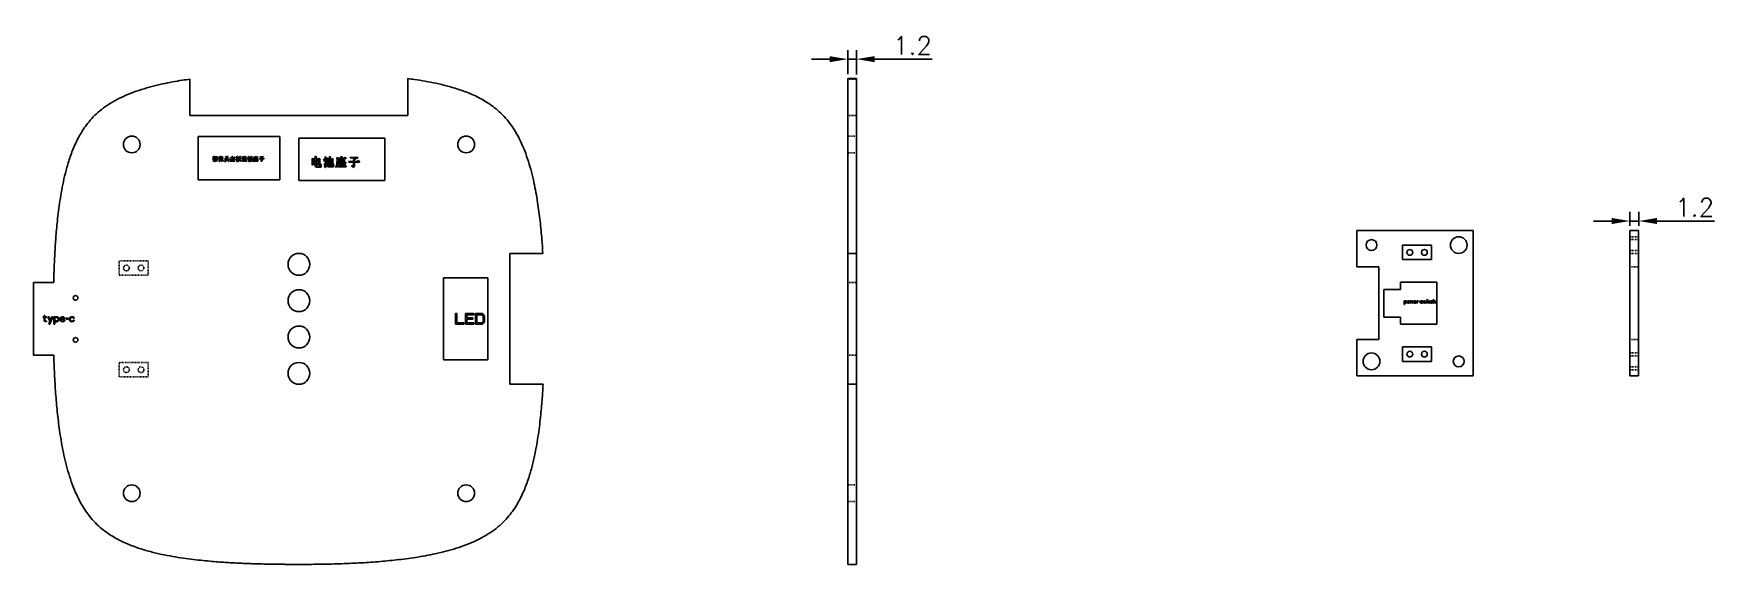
# Model space of a CAD drawing. Header units: millimetres. Extents: x 144 to 375, y 117 to 190.
import ezdxf

# ---------------------------------------------------------------- set-up
doc = ezdxf.new("R2010")
doc.units = ezdxf.units.MM
doc.linetypes.add('HIDDEN', pattern=[0.2, 0.1, -0.1])
doc.layers.add('DEFAULT_2', color=8, linetype='HIDDEN')
doc.styles.get("Standard").update_dxf_attribs({"font": 'txt.shx'})
doc.dimstyles.new('ISO-25', dxfattribs={"dimtxt": 2.5, "dimasz": 2.5, "dimexe": 1.25, "dimexo": 0.625, "dimtad": 1, "dimdsep": 46, "dimtxsty": 'Standard', "dimcen": 2.5, "dimadec": 0, "dimazin": 0, "dimtfac": 1, "dimtmove": 0, "dimatfit": 3, "dimfxl": 1, "dimarcsym": 0})

msp = doc.modelspace()

# ---------------------------------------------------------------- blocks, each defined once
blk = doc.blocks.new('*D2')
at = {"color": 0, "lineweight": -2}
for p, q in [((255.86, 184.25), (255.86, 187.56)), ((257.06, 184.18), (257.06, 187.56)), ((253.36, 186.31), (250.86, 186.31)), ((255.86, 186.31), (257.06, 186.31)), ((259.56, 186.31), (267.48, 186.31))]:
    blk.add_line(p, q, dxfattribs=at)
at = {"color": 0}
for points in [[(253.36, 185.89), (253.36, 186.72), (255.86, 186.31)], [(259.56, 186.72), (259.56, 185.89), (257.06, 186.31)]]:
    blk.add_solid(points, dxfattribs=at)
at = {"layer": 'Defpoints', "color": 0}
for p in [(257.06, 186.31), (255.86, 183.63), (257.06, 183.55)]:
    blk.add_point(p, dxfattribs=at)
at = {"color": 0, "insert": (264.77, 188.18), "char_height": 2.5, "attachment_point": 5}
blk.add_mtext('1.2', dxfattribs=at)
blk = doc.blocks.new('*D3')
at = {"color": 0, "lineweight": -2}
for p, q in [((363.47, 163.35), (363.47, 165.28)), ((364.67, 163.35), (364.67, 165.28)), ((360.97, 164.03), (358.47, 164.03)), ((363.47, 164.03), (364.67, 164.03)), ((367.17, 164.03), (375.08, 164.03))]:
    blk.add_line(p, q, dxfattribs=at)
at = {"color": 0}
for points in [[(360.97, 163.62), (360.97, 164.45), (363.47, 164.03)], [(367.17, 164.45), (367.17, 163.62), (364.67, 164.03)]]:
    blk.add_solid(points, dxfattribs=at)
at = {"layer": 'Defpoints', "color": 0}
for p in [(363.47, 162.72), (364.67, 164.03), (364.67, 162.72)]:
    blk.add_point(p, dxfattribs=at)
at = {"color": 0, "insert": (372.37, 165.91), "char_height": 2.5, "attachment_point": 5}
blk.add_mtext('1.2', dxfattribs=at)

# ---------------------------------------------------------------- dimensions: what is measured, and where the dimension line sits
for base, p1, p2, picture, middle in [((257.062, 186.307), (255.862, 183.628), (257.062, 183.552), '*D2', (264.77, 188.182)), ((364.666, 164.033), (363.466, 162.721), (364.666, 162.721), '*D3', (372.374, 165.908))]:
    dim = msp.add_linear_dim(base=base, p1=p1, p2=p2, dimstyle='ISO-25')
    dim.commit()
    dim.dimension.update_dxf_attribs({"geometry": picture, "text_midpoint": middle})

# ---------------------------------------------------------------- linework, layer by layer
at = {"color": 7, "linetype": 'Continuous'}
for p, q in [((165.372, 183.552), (165.372, 178.571)), ((195.372, 183.628), (195.372, 178.571)), ((255.862, 183.628), (255.862, 116.781)), ((255.862, 183.628), (257.062, 183.628)), ((257.062, 183.628), (257.062, 116.781)), ((165.372, 178.571), (195.372, 178.571)), ((325.916, 162.721), (325.916, 157.721)), ((341.916, 162.721), (325.916, 162.721)), ((341.916, 142.721), (341.916, 162.721)), ((363.466, 142.721), (363.466, 162.721)), ((363.466, 162.721), (364.666, 162.721)), ((364.666, 142.721), (364.666, 162.721)), ((213.923, 159.571), (209.372, 159.571)), ((209.372, 159.571), (209.372, 141.571)), ((255.862, 159.571), (257.062, 159.571)), ((325.916, 157.721), (328.916, 157.721)), ((328.916, 147.721), (328.916, 157.721)), ((143.872, 155.571), (143.872, 145.571)), ((146.638, 155.571), (143.872, 155.571)), ((325.916, 147.721), (325.916, 142.721)), ((325.916, 147.721), (328.916, 147.721)), ((143.872, 145.571), (146.648, 145.571)), ((213.953, 141.571), (209.372, 141.571)), ((255.862, 141.571), (257.062, 141.571)), ((325.916, 142.721), (341.916, 142.721)), ((363.466, 142.721), (364.666, 142.721)), ((255.862, 116.781), (257.062, 116.781))]:
    msp.add_line(p, q, dxfattribs=at)
at = {"color": 4, "linetype": 'Continuous'}
for p, q in [((166.501, 169.694), (166.501, 175.644)), ((166.501, 175.644), (177.739, 175.644)), ((177.739, 175.644), (177.739, 169.694)), ((180.372, 169.613), (180.372, 175.439)), ((180.372, 175.439), (192.19, 175.439)), ((192.19, 175.439), (192.19, 169.613)), ((168.501, 172.537), (168.615, 172.6)), ((168.539, 172.486), (168.501, 172.537)), ((168.539, 172.74), (168.513, 172.765)), ((168.513, 172.765), (168.615, 172.765)), ((168.526, 172.308), (168.526, 172.321)), ((168.526, 172.321), (168.615, 172.321)), ((168.602, 172.27), (168.526, 172.308)), ((168.615, 172.74), (168.539, 172.74)), ((168.615, 172.549), (168.539, 172.486)), ((168.602, 172.232), (168.602, 172.27)), ((168.653, 172.257), (168.602, 172.232)), ((168.615, 172.765), (168.615, 172.943)), ((168.615, 172.943), (168.691, 172.918)), ((168.615, 172.6), (168.615, 172.74)), ((168.615, 172.321), (168.615, 172.549)), ((168.678, 172.296), (168.653, 172.257)), ((168.691, 172.905), (168.678, 172.88)), ((168.678, 172.88), (168.678, 172.765)), ((168.678, 172.765), (168.691, 172.765)), ((168.678, 172.74), (168.678, 172.626)), ((168.767, 172.74), (168.678, 172.74)), ((168.678, 172.626), (168.755, 172.664)), ((168.767, 172.651), (168.678, 172.588)), ((168.678, 172.588), (168.678, 172.296)), ((168.678, 172.283), (168.729, 172.321)), ((168.678, 172.27), (168.678, 172.283)), ((168.729, 172.283), (168.678, 172.27)), ((168.691, 172.918), (168.691, 172.905)), ((168.691, 172.765), (168.729, 172.803)), ((168.716, 172.524), (168.704, 172.549)), ((168.704, 172.549), (168.856, 172.549)), ((168.856, 172.524), (168.716, 172.524)), ((168.729, 172.803), (168.78, 172.753)), ((168.729, 172.321), (168.78, 172.372)), ((168.793, 172.321), (168.729, 172.283)), ((168.755, 172.854), (168.742, 172.88)), ((168.742, 172.88), (169.085, 172.88)), ((168.755, 172.486), (168.742, 172.499)), ((168.742, 172.499), (168.755, 172.499)), ((168.818, 172.854), (168.755, 172.854)), ((168.755, 172.664), (168.767, 172.664)), ((168.755, 172.499), (168.831, 172.448)), ((168.805, 172.41), (168.755, 172.486)), ((168.78, 172.753), (168.767, 172.74)), ((168.767, 172.664), (168.767, 172.651)), ((168.78, 172.626), (168.767, 172.651)), ((168.767, 172.651), (168.818, 172.651)), ((169.009, 172.626), (168.78, 172.626)), ((168.78, 172.372), (168.805, 172.41)), ((168.831, 172.372), (168.793, 172.321)), ((168.805, 172.245), (168.818, 172.257)), ((168.818, 172.232), (168.805, 172.245)), ((168.818, 172.651), (168.818, 172.854)), ((168.818, 172.257), (168.907, 172.308)), ((168.907, 172.27), (168.818, 172.232)), ((168.831, 172.448), (168.856, 172.524)), ((168.856, 172.334), (168.831, 172.372)), ((168.856, 172.549), (168.869, 172.575)), ((168.882, 172.308), (168.856, 172.334)), ((168.869, 172.575), (168.882, 172.575)), ((168.894, 172.511), (168.869, 172.41)), ((168.869, 172.41), (168.894, 172.384)), ((168.882, 172.803), (168.882, 172.854)), ((168.882, 172.854), (169.009, 172.854)), ((169.009, 172.803), (168.882, 172.803)), ((168.882, 172.727), (168.882, 172.778)), ((168.882, 172.778), (169.009, 172.778)), ((169.009, 172.727), (168.882, 172.727)), ((168.882, 172.651), (168.882, 172.702)), ((168.882, 172.702), (169.009, 172.702)), ((169.009, 172.651), (168.882, 172.651)), ((168.882, 172.575), (168.92, 172.524)), ((168.894, 172.308), (168.882, 172.308)), ((168.92, 172.524), (168.894, 172.511)), ((168.894, 172.384), (168.907, 172.359)), ((168.907, 172.359), (168.894, 172.321)), ((168.894, 172.321), (168.894, 172.308)), ((168.907, 172.308), (168.983, 172.359)), ((168.97, 172.296), (168.907, 172.27)), ((168.92, 172.524), (168.92, 172.549)), ((168.92, 172.549), (169.072, 172.549)), ((168.958, 172.524), (168.92, 172.524)), ((168.97, 172.473), (168.958, 172.524)), ((168.996, 172.397), (168.97, 172.473)), ((169.021, 172.346), (168.97, 172.296)), ((169.021, 172.422), (168.983, 172.524)), ((168.983, 172.524), (169.072, 172.524)), ((168.983, 172.359), (168.996, 172.397)), ((169.009, 172.854), (169.009, 172.803)), ((169.009, 172.778), (169.009, 172.727)), ((169.009, 172.702), (169.009, 172.651)), ((169.009, 172.562), (169.009, 172.626)), ((169.021, 172.562), (169.009, 172.562)), ((169.072, 172.575), (169.021, 172.562)), ((169.072, 172.524), (169.021, 172.422)), ((169.123, 172.257), (169.021, 172.346)), ((169.123, 172.511), (169.059, 172.384)), ((169.059, 172.384), (169.097, 172.346)), ((169.072, 172.854), (169.072, 172.651)), ((169.161, 172.854), (169.072, 172.854)), ((169.072, 172.651), (169.11, 172.651)), ((169.072, 172.626), (169.072, 172.575)), ((169.199, 172.626), (169.072, 172.626)), ((169.072, 172.549), (169.097, 172.575)), ((169.085, 172.88), (169.11, 172.918)), ((169.097, 172.575), (169.148, 172.524)), ((169.097, 172.346), (169.123, 172.334)), ((169.11, 172.918), (169.123, 172.918)), ((169.11, 172.651), (169.136, 172.689)), ((169.123, 172.918), (169.174, 172.867)), ((169.148, 172.524), (169.123, 172.511)), ((169.123, 172.334), (169.186, 172.308)), ((169.136, 172.27), (169.123, 172.257)), ((169.136, 172.689), (169.199, 172.626)), ((169.186, 172.296), (169.136, 172.27)), ((169.174, 172.867), (169.161, 172.854)), ((169.186, 172.308), (169.186, 172.296)), ((169.288, 172.549), (169.351, 172.676)), ((169.339, 172.588), (169.288, 172.537)), ((169.288, 172.537), (169.288, 172.549)), ((169.389, 172.651), (169.339, 172.588)), ((169.351, 172.676), (169.402, 172.803)), ((169.389, 172.232), (169.389, 172.651)), ((169.402, 172.219), (169.389, 172.232)), ((169.402, 172.803), (169.44, 172.93)), ((169.453, 172.245), (169.402, 172.219)), ((169.44, 172.93), (169.516, 172.892)), ((169.491, 172.842), (169.44, 172.727)), ((169.44, 172.727), (169.466, 172.715)), ((169.466, 172.702), (169.453, 172.676)), ((169.453, 172.676), (169.453, 172.245)), ((169.466, 172.715), (169.466, 172.702)), ((169.478, 172.727), (169.567, 172.803)), ((169.542, 172.74), (169.478, 172.715)), ((169.478, 172.715), (169.478, 172.727)), ((169.478, 172.499), (169.555, 172.524)), ((169.478, 172.486), (169.478, 172.499)), ((169.491, 172.473), (169.478, 172.486)), ((169.478, 172.397), (169.491, 172.41)), ((169.491, 172.384), (169.478, 172.397)), ((169.478, 172.308), (169.567, 172.359)), ((169.555, 172.308), (169.478, 172.283)), ((169.478, 172.283), (169.478, 172.308)), ((169.516, 172.88), (169.491, 172.842)), ((169.529, 172.486), (169.491, 172.473)), ((169.491, 172.41), (169.58, 172.461)), ((169.58, 172.41), (169.491, 172.384)), ((169.516, 172.892), (169.516, 172.88)), ((169.593, 172.511), (169.529, 172.486)), ((169.542, 172.575), (169.542, 172.74)), ((169.555, 172.575), (169.542, 172.575)), ((169.593, 172.588), (169.555, 172.575)), ((169.555, 172.524), (169.618, 172.575)), ((169.656, 172.359), (169.555, 172.308)), ((169.567, 172.803), (169.631, 172.88)), ((169.567, 172.359), (169.643, 172.41)), ((169.58, 172.765), (169.643, 172.829)), ((169.593, 172.753), (169.58, 172.765)), ((169.58, 172.461), (169.656, 172.511)), ((169.643, 172.448), (169.58, 172.41)), ((169.72, 172.753), (169.593, 172.753)), ((169.593, 172.651), (169.593, 172.727)), ((169.593, 172.727), (169.694, 172.727)), ((169.682, 172.651), (169.593, 172.651)), ((169.593, 172.626), (169.593, 172.588)), ((169.656, 172.626), (169.593, 172.626)), ((169.669, 172.562), (169.593, 172.511)), ((169.605, 172.296), (169.605, 172.308)), ((169.605, 172.308), (169.707, 172.308)), ((169.656, 172.27), (169.605, 172.296)), ((169.618, 172.575), (169.656, 172.626)), ((169.631, 172.88), (169.656, 172.943)), ((169.643, 172.829), (169.783, 172.829)), ((169.707, 172.511), (169.643, 172.448)), ((169.643, 172.41), (169.72, 172.486)), ((169.656, 172.943), (169.72, 172.905)), ((169.656, 172.511), (169.682, 172.537)), ((169.732, 172.422), (169.656, 172.359)), ((169.682, 172.245), (169.656, 172.27)), ((169.682, 172.537), (169.669, 172.562)), ((169.694, 172.88), (169.682, 172.854)), ((169.682, 172.854), (169.796, 172.854)), ((169.694, 172.727), (169.682, 172.651)), ((169.694, 172.219), (169.682, 172.245)), ((169.72, 172.905), (169.694, 172.88)), ((169.72, 172.626), (169.694, 172.588)), ((169.694, 172.588), (169.745, 172.537)), ((169.758, 172.257), (169.694, 172.219)), ((169.72, 172.486), (169.707, 172.511)), ((169.707, 172.308), (169.72, 172.321)), ((169.745, 172.791), (169.72, 172.753)), ((169.872, 172.626), (169.72, 172.626)), ((169.72, 172.321), (169.732, 172.422)), ((169.732, 172.651), (169.758, 172.727)), ((169.872, 172.651), (169.732, 172.651)), ((169.783, 172.829), (169.745, 172.791)), ((169.745, 172.537), (169.77, 172.524)), ((169.809, 172.791), (169.758, 172.753)), ((169.758, 172.753), (169.859, 172.753)), ((169.758, 172.727), (169.872, 172.727)), ((169.783, 172.321), (169.758, 172.257)), ((169.77, 172.524), (169.872, 172.6)), ((169.77, 172.499), (169.796, 172.41)), ((169.796, 172.499), (169.77, 172.499)), ((169.796, 172.41), (169.783, 172.321)), ((169.796, 172.854), (169.821, 172.892)), ((169.809, 172.435), (169.796, 172.499)), ((169.872, 172.829), (169.809, 172.791)), ((169.847, 172.372), (169.809, 172.435)), ((169.821, 172.892), (169.821, 172.88)), ((169.821, 172.88), (169.885, 172.829)), ((169.885, 172.524), (169.821, 172.511)), ((169.821, 172.511), (169.872, 172.435)), ((169.936, 172.296), (169.847, 172.372)), ((169.859, 172.753), (169.885, 172.791)), ((169.885, 172.829), (169.872, 172.829)), ((169.872, 172.727), (169.872, 172.651)), ((169.872, 172.613), (169.872, 172.626)), ((169.923, 172.626), (169.872, 172.613)), ((169.872, 172.6), (169.923, 172.562)), ((169.872, 172.435), (169.91, 172.397)), ((169.885, 172.791), (169.936, 172.753)), ((169.923, 172.549), (169.885, 172.524)), ((169.91, 172.397), (169.986, 172.359)), ((169.948, 172.753), (169.923, 172.727)), ((169.923, 172.727), (169.923, 172.626)), ((169.923, 172.562), (169.923, 172.549)), ((169.936, 172.753), (169.948, 172.753)), ((169.974, 172.334), (169.936, 172.296)), ((169.999, 172.334), (169.974, 172.334)), ((169.986, 172.359), (169.999, 172.334)), ((170.126, 172.245), (170.139, 172.257)), ((170.139, 172.232), (170.126, 172.245)), ((170.164, 172.511), (170.139, 172.537)), ((170.139, 172.537), (170.469, 172.537)), ((170.139, 172.257), (170.253, 172.308)), ((170.215, 172.245), (170.139, 172.232)), ((170.456, 172.511), (170.164, 172.511)), ((170.215, 172.727), (170.228, 172.74)), ((170.329, 172.613), (170.215, 172.727)), ((170.316, 172.283), (170.215, 172.245)), ((170.228, 172.74), (170.342, 172.689)), ((170.253, 172.308), (170.355, 172.372)), ((170.278, 172.88), (170.278, 172.892)), ((170.278, 172.892), (170.291, 172.892)), ((170.291, 172.867), (170.278, 172.88)), ((170.291, 172.892), (170.405, 172.842)), ((170.329, 172.816), (170.291, 172.867)), ((170.418, 172.346), (170.316, 172.283)), ((170.367, 172.753), (170.329, 172.816)), ((170.342, 172.575), (170.329, 172.613)), ((170.342, 172.689), (170.38, 172.676)), ((170.355, 172.562), (170.342, 172.575)), ((170.38, 172.575), (170.355, 172.562)), ((170.355, 172.372), (170.418, 172.435)), ((170.38, 172.727), (170.367, 172.753)), ((170.393, 172.715), (170.38, 172.727)), ((170.38, 172.676), (170.393, 172.651)), ((170.393, 172.613), (170.38, 172.575)), ((170.418, 172.715), (170.393, 172.715)), ((170.393, 172.651), (170.393, 172.613)), ((170.405, 172.842), (170.431, 172.791)), ((170.431, 172.753), (170.418, 172.715)), ((170.418, 172.435), (170.456, 172.511)), ((170.494, 172.435), (170.418, 172.346)), ((170.431, 172.791), (170.431, 172.753)), ((170.469, 172.537), (170.494, 172.664)), ((170.494, 172.664), (170.507, 172.943)), ((170.57, 172.384), (170.494, 172.435)), ((170.507, 172.943), (170.609, 172.892)), ((170.532, 172.511), (170.507, 172.473)), ((170.507, 172.473), (170.621, 172.41)), ((170.596, 172.854), (170.532, 172.537)), ((170.532, 172.537), (170.685, 172.537)), ((170.799, 172.511), (170.532, 172.511)), ((170.647, 172.296), (170.57, 172.384)), ((170.609, 172.88), (170.596, 172.854)), ((170.609, 172.892), (170.609, 172.88)), ((170.621, 172.41), (170.71, 172.359)), ((170.685, 172.219), (170.647, 172.296)), ((170.685, 172.537), (170.723, 172.6)), ((170.723, 172.219), (170.685, 172.219)), ((170.71, 172.359), (170.736, 172.308)), ((170.723, 172.6), (170.736, 172.6)), ((170.748, 172.257), (170.723, 172.219)), ((170.736, 172.6), (170.812, 172.524)), ((170.736, 172.308), (170.748, 172.257)), ((170.812, 172.524), (170.799, 172.511)), ((170.913, 172.27), (170.901, 172.308)), ((170.901, 172.308), (171.193, 172.308)), ((171.561, 172.27), (170.913, 172.27)), ((170.951, 172.727), (170.939, 172.753)), ((170.939, 172.753), (171.421, 172.753)), ((171.193, 172.727), (170.951, 172.727)), ((170.977, 172.511), (170.977, 172.537)), ((170.977, 172.537), (171.193, 172.537)), ((171.193, 172.511), (170.977, 172.511)), ((171.155, 172.918), (171.167, 172.93)), ((171.193, 172.842), (171.155, 172.918)), ((171.167, 172.93), (171.231, 172.892)), ((171.205, 172.803), (171.193, 172.842)), ((171.193, 172.537), (171.193, 172.727)), ((171.193, 172.308), (171.193, 172.511)), ((171.218, 172.778), (171.205, 172.803)), ((171.231, 172.765), (171.218, 172.778)), ((171.231, 172.892), (171.269, 172.867)), ((171.256, 172.778), (171.231, 172.765)), ((171.282, 172.803), (171.256, 172.778)), ((171.269, 172.867), (171.282, 172.854)), ((171.269, 172.727), (171.269, 172.537)), ((171.536, 172.727), (171.269, 172.727)), ((171.269, 172.537), (171.396, 172.537)), ((171.269, 172.511), (171.269, 172.308)), ((171.485, 172.511), (171.269, 172.511)), ((171.269, 172.308), (171.459, 172.308)), ((171.282, 172.854), (171.282, 172.803)), ((171.396, 172.537), (171.434, 172.588)), ((171.421, 172.753), (171.472, 172.803)), ((171.434, 172.588), (171.447, 172.588)), ((171.447, 172.588), (171.497, 172.524)), ((171.459, 172.308), (171.497, 172.359)), ((171.472, 172.803), (171.485, 172.803)), ((171.485, 172.803), (171.548, 172.74)), ((171.497, 172.524), (171.485, 172.511)), ((171.497, 172.359), (171.51, 172.359)), ((171.51, 172.359), (171.574, 172.283)), ((171.548, 172.74), (171.536, 172.727)), ((171.574, 172.283), (171.561, 172.27)), ((171.701, 172.727), (171.688, 172.753)), ((171.688, 172.753), (171.815, 172.753)), ((171.688, 172.41), (171.751, 172.524)), ((171.701, 172.41), (171.688, 172.41)), ((171.815, 172.727), (171.701, 172.727)), ((171.777, 172.499), (171.701, 172.41)), ((171.751, 172.524), (171.789, 172.626)), ((171.815, 172.575), (171.777, 172.499)), ((171.789, 172.626), (171.815, 172.727)), ((171.815, 172.753), (171.815, 172.943)), ((171.815, 172.943), (171.904, 172.905)), ((171.815, 172.232), (171.815, 172.575)), ((171.828, 172.219), (171.815, 172.232)), ((171.878, 172.245), (171.828, 172.219)), ((171.904, 172.905), (171.878, 172.867)), ((171.878, 172.867), (171.878, 172.753)), ((171.878, 172.753), (171.916, 172.753)), ((171.878, 172.727), (171.878, 172.638)), ((171.993, 172.727), (171.878, 172.727)), ((171.878, 172.638), (171.929, 172.626)), ((171.878, 172.613), (171.878, 172.245)), ((171.916, 172.575), (171.878, 172.613)), ((171.891, 172.27), (171.955, 172.359)), ((171.891, 172.257), (171.891, 172.27)), ((171.904, 172.245), (171.891, 172.257)), ((171.942, 172.283), (171.904, 172.245)), ((171.916, 172.753), (171.942, 172.791)), ((171.929, 172.537), (171.916, 172.575)), ((171.929, 172.626), (171.967, 172.6)), ((171.942, 172.511), (171.929, 172.537)), ((171.929, 172.245), (171.942, 172.257)), ((171.942, 172.245), (171.929, 172.245)), ((171.942, 172.791), (171.955, 172.791)), ((171.955, 172.511), (171.942, 172.511)), ((172.005, 172.359), (171.942, 172.283)), ((171.942, 172.257), (172.031, 172.308)), ((172.005, 172.257), (171.942, 172.245)), ((171.955, 172.791), (171.993, 172.74)), ((171.98, 172.524), (171.955, 172.511)), ((171.955, 172.359), (171.993, 172.435)), ((171.967, 172.6), (171.993, 172.549)), ((171.993, 172.549), (171.98, 172.524)), ((171.993, 172.74), (171.993, 172.727)), ((171.993, 172.435), (172.005, 172.537)), ((172.005, 172.537), (172.005, 172.88)), ((172.005, 172.88), (172.069, 172.842)), ((172.056, 172.486), (172.005, 172.359)), ((172.094, 172.283), (172.005, 172.257)), ((172.031, 172.308), (172.094, 172.346)), ((172.069, 172.651), (172.056, 172.486)), ((172.069, 172.842), (172.297, 172.918)), ((172.348, 172.854), (172.069, 172.816)), ((172.069, 172.816), (172.069, 172.689)), ((172.069, 172.689), (172.247, 172.689)), ((172.094, 172.651), (172.069, 172.651)), ((172.107, 172.537), (172.094, 172.651)), ((172.094, 172.346), (172.145, 172.41)), ((172.196, 172.359), (172.094, 172.283)), ((172.12, 172.473), (172.107, 172.537)), ((172.12, 172.6), (172.12, 172.651)), ((172.12, 172.651), (172.234, 172.651)), ((172.158, 172.511), (172.12, 172.6)), ((172.145, 172.41), (172.12, 172.473)), ((172.183, 172.461), (172.158, 172.511)), ((172.209, 172.511), (172.183, 172.461)), ((172.323, 172.245), (172.196, 172.359)), ((172.221, 172.562), (172.209, 172.511)), ((172.234, 172.651), (172.221, 172.562)), ((172.259, 172.473), (172.221, 172.41)), ((172.221, 172.41), (172.272, 172.372)), ((172.247, 172.689), (172.272, 172.727)), ((172.285, 172.537), (172.259, 172.473)), ((172.272, 172.727), (172.285, 172.727)), ((172.272, 172.372), (172.323, 172.346)), ((172.285, 172.727), (172.336, 172.664)), ((172.31, 172.638), (172.285, 172.537)), ((172.297, 172.918), (172.31, 172.918)), ((172.31, 172.918), (172.348, 172.867)), ((172.336, 172.664), (172.31, 172.638)), ((172.323, 172.346), (172.386, 172.321)), ((172.336, 172.27), (172.323, 172.245)), ((172.361, 172.296), (172.336, 172.27)), ((172.348, 172.867), (172.348, 172.854)), ((172.386, 172.308), (172.361, 172.296)), ((172.386, 172.321), (172.386, 172.308)), ((172.501, 172.613), (172.488, 172.638)), ((172.488, 172.638), (172.589, 172.638)), ((172.488, 172.334), (172.589, 172.384)), ((172.526, 172.257), (172.488, 172.334)), ((172.589, 172.613), (172.501, 172.613)), ((172.615, 172.346), (172.526, 172.257)), ((172.539, 172.88), (172.539, 172.892)), ((172.539, 172.892), (172.564, 172.892)), ((172.577, 172.842), (172.539, 172.88)), ((172.564, 172.892), (172.628, 172.854)), ((172.577, 172.765), (172.577, 172.842)), ((172.589, 172.753), (172.577, 172.765)), ((172.628, 172.753), (172.589, 172.753)), ((172.589, 172.638), (172.615, 172.676)), ((172.589, 172.384), (172.589, 172.613)), ((172.615, 172.676), (172.628, 172.676)), ((172.628, 172.346), (172.615, 172.346)), ((172.628, 172.854), (172.653, 172.829)), ((172.653, 172.778), (172.628, 172.753)), ((172.628, 172.676), (172.678, 172.626)), ((172.666, 172.334), (172.628, 172.346)), ((172.653, 172.829), (172.666, 172.803)), ((172.666, 172.803), (172.653, 172.778)), ((172.678, 172.626), (172.653, 172.6)), ((172.653, 172.6), (172.653, 172.397)), ((172.653, 172.397), (172.691, 172.359)), ((172.729, 172.283), (172.666, 172.334)), ((172.691, 172.486), (172.678, 172.511)), ((172.678, 172.511), (172.882, 172.511)), ((172.704, 172.778), (172.691, 172.816)), ((172.691, 172.816), (172.818, 172.816)), ((172.882, 172.486), (172.691, 172.486)), ((172.691, 172.359), (172.742, 172.334)), ((172.793, 172.778), (172.704, 172.778)), ((172.704, 172.626), (172.729, 172.638)), ((172.742, 172.575), (172.704, 172.626)), ((172.729, 172.638), (172.793, 172.778)), ((172.793, 172.257), (172.729, 172.283)), ((172.78, 172.613), (172.742, 172.575)), ((172.742, 172.334), (172.793, 172.321)), ((172.882, 172.613), (172.78, 172.613)), ((172.869, 172.778), (172.793, 172.638)), ((172.793, 172.638), (172.882, 172.638)), ((172.793, 172.321), (173.059, 172.321)), ((173.123, 172.257), (172.793, 172.257)), ((172.818, 172.816), (172.856, 172.956)), ((172.856, 172.956), (172.945, 172.905)), ((173.148, 172.778), (172.869, 172.778)), ((172.882, 172.638), (172.882, 172.74)), ((172.882, 172.74), (172.97, 172.715)), ((172.882, 172.511), (172.882, 172.613)), ((172.882, 172.334), (172.882, 172.486)), ((172.894, 172.321), (172.882, 172.334)), ((172.92, 172.867), (172.894, 172.816)), ((172.894, 172.816), (173.034, 172.816)), ((172.945, 172.346), (172.894, 172.321)), ((172.945, 172.892), (172.92, 172.867)), ((172.945, 172.905), (172.945, 172.892)), ((172.97, 172.702), (172.945, 172.676)), ((172.945, 172.676), (172.945, 172.638)), ((172.945, 172.638), (173.009, 172.638)), ((172.945, 172.613), (172.945, 172.511)), ((173.097, 172.613), (172.945, 172.613)), ((172.945, 172.511), (173.047, 172.511)), ((172.945, 172.486), (172.945, 172.346)), ((173.161, 172.486), (172.945, 172.486)), ((172.97, 172.715), (172.97, 172.702)), ((173.009, 172.638), (173.047, 172.676)), ((173.034, 172.816), (173.085, 172.854)), ((173.047, 172.676), (173.059, 172.676)), ((173.047, 172.511), (173.085, 172.562)), ((173.059, 172.676), (173.11, 172.626)), ((173.059, 172.321), (173.161, 172.346)), ((173.085, 172.854), (173.097, 172.854)), ((173.085, 172.562), (173.097, 172.549)), ((173.097, 172.854), (173.148, 172.791)), ((173.11, 172.626), (173.097, 172.613)), ((173.097, 172.549), (173.161, 172.499)), ((173.148, 172.308), (173.123, 172.283)), ((173.123, 172.283), (173.123, 172.257)), ((173.148, 172.791), (173.148, 172.778)), ((173.186, 172.334), (173.148, 172.308)), ((173.161, 172.499), (173.161, 172.486)), ((173.161, 172.346), (173.186, 172.334)), ((173.288, 172.549), (173.415, 172.575)), ((173.313, 172.486), (173.288, 172.549)), ((173.301, 172.715), (173.301, 172.74)), ((173.301, 172.74), (173.415, 172.74)), ((173.415, 172.715), (173.301, 172.715)), ((173.415, 172.524), (173.313, 172.486)), ((173.326, 172.308), (173.339, 172.321)), ((173.364, 172.283), (173.326, 172.308)), ((173.339, 172.321), (173.402, 172.308)), ((173.389, 172.257), (173.364, 172.283)), ((173.402, 172.232), (173.389, 172.257)), ((173.402, 172.308), (173.415, 172.321)), ((173.453, 172.257), (173.402, 172.232)), ((173.415, 172.74), (173.415, 172.93)), ((173.415, 172.93), (173.491, 172.905)), ((173.415, 172.575), (173.415, 172.715)), ((173.415, 172.321), (173.415, 172.524)), ((173.478, 172.308), (173.453, 172.257)), ((173.491, 172.892), (173.478, 172.867)), ((173.478, 172.867), (173.478, 172.74)), ((173.478, 172.74), (173.504, 172.74)), ((173.478, 172.715), (173.478, 172.588)), ((173.593, 172.715), (173.478, 172.715)), ((173.478, 172.588), (173.555, 172.613)), ((173.567, 172.6), (173.478, 172.549)), ((173.478, 172.549), (173.478, 172.308)), ((173.491, 172.245), (173.478, 172.257)), ((173.478, 172.257), (173.491, 172.257)), ((173.491, 172.905), (173.491, 172.892)), ((173.491, 172.257), (173.682, 172.321)), ((173.491, 172.232), (173.491, 172.245)), ((173.593, 172.245), (173.491, 172.232)), ((173.504, 172.74), (173.529, 172.791)), ((173.504, 172.473), (173.504, 172.511)), ((173.504, 172.511), (173.643, 172.511)), ((173.631, 172.473), (173.504, 172.473)), ((173.516, 172.626), (173.516, 172.651)), ((173.516, 172.651), (173.758, 172.651)), ((173.682, 172.626), (173.516, 172.626)), ((173.529, 172.791), (173.593, 172.727)), ((173.555, 172.613), (173.567, 172.6)), ((173.58, 172.791), (173.567, 172.816)), ((173.567, 172.816), (173.859, 172.816)), ((173.809, 172.791), (173.58, 172.791)), ((173.593, 172.727), (173.593, 172.715)), ((173.593, 172.397), (173.631, 172.473)), ((173.707, 172.359), (173.593, 172.397)), ((173.694, 172.283), (173.593, 172.245)), ((173.605, 172.765), (173.618, 172.778)), ((173.643, 172.715), (173.605, 172.765)), ((173.618, 172.778), (173.631, 172.778)), ((173.631, 172.778), (173.694, 172.74)), ((173.643, 172.664), (173.643, 172.715)), ((173.656, 172.651), (173.643, 172.664)), ((173.643, 172.511), (173.682, 172.626)), ((173.656, 172.41), (173.694, 172.473)), ((173.745, 172.384), (173.656, 172.41)), ((173.682, 172.321), (173.707, 172.359)), ((173.694, 172.918), (173.694, 172.93)), ((173.694, 172.93), (173.758, 172.905)), ((173.72, 172.842), (173.694, 172.918)), ((173.694, 172.74), (173.694, 172.715)), ((173.694, 172.715), (173.707, 172.689)), ((173.707, 172.689), (173.694, 172.651)), ((173.694, 172.473), (173.796, 172.473)), ((173.77, 172.334), (173.694, 172.283)), ((173.732, 172.575), (173.707, 172.511)), ((173.707, 172.511), (173.885, 172.511)), ((173.745, 172.829), (173.72, 172.842)), ((173.72, 172.626), (173.758, 172.6)), ((173.986, 172.626), (173.72, 172.626)), ((173.758, 172.588), (173.732, 172.575)), ((173.77, 172.829), (173.745, 172.829)), ((173.796, 172.473), (173.745, 172.384)), ((173.758, 172.905), (173.783, 172.892)), ((173.758, 172.651), (173.809, 172.791)), ((173.758, 172.6), (173.758, 172.588)), ((173.796, 172.842), (173.77, 172.829)), ((173.796, 172.321), (173.77, 172.334)), ((173.783, 172.892), (173.796, 172.867)), ((173.796, 172.867), (173.796, 172.842)), ((173.847, 172.715), (173.796, 172.651)), ((173.796, 172.651), (173.885, 172.651)), ((173.885, 172.257), (173.796, 172.321)), ((173.859, 172.473), (173.809, 172.372)), ((173.809, 172.372), (173.91, 172.321)), ((173.821, 172.791), (173.885, 172.753)), ((173.948, 172.791), (173.821, 172.791)), ((173.885, 172.74), (173.847, 172.715)), ((173.859, 172.816), (173.897, 172.854)), ((173.974, 172.473), (173.859, 172.473)), ((173.885, 172.753), (173.885, 172.74)), ((173.885, 172.651), (173.91, 172.689)), ((173.885, 172.511), (173.91, 172.549)), ((173.91, 172.232), (173.885, 172.257)), ((173.897, 172.854), (173.961, 172.803)), ((173.91, 172.689), (173.923, 172.689)), ((173.91, 172.549), (173.923, 172.549)), ((173.91, 172.321), (173.936, 172.296)), ((173.936, 172.257), (173.91, 172.232)), ((173.923, 172.689), (173.986, 172.626)), ((173.923, 172.549), (173.986, 172.486)), ((173.936, 172.296), (173.936, 172.257)), ((173.961, 172.803), (173.948, 172.791)), ((173.986, 172.486), (173.974, 172.473)), ((174.088, 172.245), (174.139, 172.359)), ((174.088, 172.232), (174.088, 172.245)), ((174.101, 172.232), (174.088, 172.232)), ((174.151, 172.296), (174.101, 172.232)), ((174.139, 172.359), (174.164, 172.461)), ((174.189, 172.372), (174.151, 172.296)), ((174.177, 172.715), (174.164, 172.867)), ((174.164, 172.867), (174.228, 172.829)), ((174.164, 172.461), (174.177, 172.715)), ((174.202, 172.27), (174.177, 172.308)), ((174.177, 172.308), (174.443, 172.308)), ((174.215, 172.473), (174.189, 172.372)), ((174.761, 172.27), (174.202, 172.27)), ((174.228, 172.588), (174.215, 172.473)), ((174.228, 172.829), (174.443, 172.829)), ((174.228, 172.803), (174.228, 172.588)), ((174.748, 172.803), (174.228, 172.803)), ((174.228, 172.473), (174.266, 172.562)), ((174.291, 172.524), (174.228, 172.461)), ((174.228, 172.461), (174.228, 172.473)), ((174.266, 172.562), (174.304, 172.664)), ((174.278, 172.422), (174.278, 172.448)), ((174.278, 172.448), (174.443, 172.448)), ((174.443, 172.422), (174.278, 172.422)), ((174.329, 172.6), (174.291, 172.524)), ((174.304, 172.664), (174.316, 172.753)), ((174.316, 172.753), (174.38, 172.715)), ((174.367, 172.537), (174.329, 172.6)), ((174.367, 172.676), (174.342, 172.626)), ((174.342, 172.626), (174.393, 172.588)), ((174.393, 172.702), (174.367, 172.676)), ((174.393, 172.499), (174.367, 172.537)), ((174.38, 172.715), (174.393, 172.702)), ((174.405, 172.918), (174.393, 172.93)), ((174.393, 172.93), (174.456, 172.918)), ((174.393, 172.588), (174.418, 172.562)), ((174.405, 172.486), (174.393, 172.499)), ((174.431, 172.88), (174.405, 172.918)), ((174.418, 172.499), (174.405, 172.486)), ((174.418, 172.562), (174.431, 172.537)), ((174.431, 172.537), (174.418, 172.499)), ((174.443, 172.842), (174.431, 172.88)), ((174.443, 172.829), (174.443, 172.842)), ((174.443, 172.448), (174.443, 172.791)), ((174.443, 172.791), (174.52, 172.765)), ((174.443, 172.308), (174.443, 172.422)), ((174.456, 172.918), (174.494, 172.905)), ((174.494, 172.905), (174.494, 172.829)), ((174.494, 172.829), (174.647, 172.829)), ((174.52, 172.753), (174.494, 172.74)), ((174.494, 172.74), (174.494, 172.448)), ((174.494, 172.473), (174.545, 172.562)), ((174.507, 172.461), (174.494, 172.473)), ((174.494, 172.448), (174.596, 172.448)), ((174.494, 172.422), (174.494, 172.308)), ((174.697, 172.422), (174.494, 172.422)), ((174.494, 172.308), (174.647, 172.308)), ((174.57, 172.524), (174.507, 172.461)), ((174.52, 172.765), (174.52, 172.753)), ((174.545, 172.562), (174.57, 172.664)), ((174.57, 172.664), (174.596, 172.74)), ((174.609, 172.6), (174.57, 172.524)), ((174.596, 172.74), (174.659, 172.715)), ((174.596, 172.448), (174.634, 172.499)), ((174.647, 172.702), (174.609, 172.626)), ((174.609, 172.626), (174.71, 172.575)), ((174.621, 172.575), (174.609, 172.6)), ((174.672, 172.537), (174.621, 172.575)), ((174.634, 172.499), (174.697, 172.435)), ((174.647, 172.829), (174.697, 172.88)), ((174.659, 172.715), (174.647, 172.702)), ((174.647, 172.308), (174.697, 172.346)), ((174.697, 172.499), (174.672, 172.537)), ((174.697, 172.88), (174.761, 172.816)), ((174.71, 172.486), (174.697, 172.499)), ((174.697, 172.435), (174.697, 172.422)), ((174.697, 172.346), (174.71, 172.346)), ((174.71, 172.575), (174.736, 172.549)), ((174.723, 172.486), (174.71, 172.486)), ((174.71, 172.346), (174.761, 172.283)), ((174.736, 172.511), (174.723, 172.486)), ((174.736, 172.549), (174.736, 172.511)), ((174.761, 172.816), (174.748, 172.803)), ((174.761, 172.283), (174.761, 172.27)), ((174.926, 172.575), (174.913, 172.613)), ((174.913, 172.613), (175.231, 172.613)), ((175.231, 172.575), (174.926, 172.575)), ((175.015, 172.842), (175.002, 172.867)), ((175.002, 172.867), (175.409, 172.867)), ((175.37, 172.842), (175.015, 172.842)), ((175.104, 172.308), (175.104, 172.334)), ((175.104, 172.334), (175.205, 172.321)), ((175.18, 172.296), (175.104, 172.308)), ((175.193, 172.27), (175.18, 172.296)), ((175.205, 172.232), (175.193, 172.27)), ((175.205, 172.321), (175.231, 172.346)), ((175.269, 172.257), (175.205, 172.232)), ((175.231, 172.613), (175.231, 172.74)), ((175.231, 172.74), (175.256, 172.727)), ((175.231, 172.346), (175.231, 172.575)), ((175.256, 172.727), (175.37, 172.842)), ((175.294, 172.296), (175.269, 172.257)), ((175.421, 172.816), (175.294, 172.727)), ((175.294, 172.727), (175.307, 172.702)), ((175.307, 172.702), (175.294, 172.676)), ((175.294, 172.676), (175.294, 172.613)), ((175.294, 172.613), (175.485, 172.613)), ((175.294, 172.575), (175.294, 172.296)), ((175.599, 172.575), (175.294, 172.575)), ((175.409, 172.867), (175.434, 172.905)), ((175.51, 172.816), (175.421, 172.816)), ((175.434, 172.905), (175.447, 172.905)), ((175.447, 172.905), (175.51, 172.829)), ((175.485, 172.613), (175.523, 172.664)), ((175.51, 172.829), (175.51, 172.816)), ((175.523, 172.664), (175.536, 172.664)), ((175.536, 172.664), (175.599, 172.588)), ((175.599, 172.588), (175.599, 172.575)), ((182.182, 171.713), (182.182, 172.641)), ((182.182, 172.641), (182.318, 172.587)), ((182.318, 171.795), (182.182, 171.713)), ((182.318, 172.587), (182.618, 172.587)), ((182.318, 172.259), (182.318, 172.505)), ((182.318, 172.505), (182.618, 172.505)), ((182.618, 172.259), (182.318, 172.259)), ((182.318, 171.959), (182.318, 172.205)), ((182.318, 172.205), (182.618, 172.205)), ((182.618, 171.959), (182.318, 171.959)), ((182.318, 171.877), (182.318, 171.795)), ((182.618, 171.877), (182.318, 171.877)), ((182.618, 172.587), (182.618, 172.942)), ((182.618, 172.942), (182.81, 172.833)), ((182.618, 172.505), (182.618, 172.259)), ((182.618, 172.205), (182.618, 171.959)), ((182.618, 171.577), (182.618, 171.877)), ((182.646, 171.495), (182.618, 171.577)), ((182.673, 171.467), (182.646, 171.495)), ((182.755, 171.44), (182.673, 171.467)), ((182.81, 172.805), (182.755, 172.751)), ((182.755, 172.751), (182.755, 172.587)), ((182.755, 172.587), (183.11, 172.587)), ((182.755, 172.259), (182.755, 172.505)), ((182.755, 172.505), (183.11, 172.505)), ((183.11, 172.259), (182.755, 172.259)), ((182.755, 171.959), (182.755, 172.205)), ((182.755, 172.205), (183.11, 172.205)), ((183.11, 171.959), (182.755, 171.959)), ((182.755, 171.877), (182.755, 171.604)), ((183.11, 171.877), (182.755, 171.877)), ((182.755, 171.604), (182.782, 171.577)), ((183.328, 171.44), (182.755, 171.44)), ((182.782, 171.577), (183.246, 171.577)), ((182.81, 172.833), (182.81, 172.805)), ((183.11, 172.587), (183.164, 172.669)), ((183.11, 172.505), (183.11, 172.259)), ((183.11, 172.205), (183.11, 171.959)), ((183.11, 171.822), (183.11, 171.877)), ((183.137, 171.822), (183.11, 171.822)), ((183.246, 171.877), (183.137, 171.822)), ((183.164, 172.669), (183.164, 172.641)), ((183.164, 172.641), (183.301, 172.532)), ((183.301, 172.505), (183.246, 172.45)), ((183.246, 172.45), (183.246, 171.877)), ((183.246, 171.577), (183.301, 171.604)), ((183.301, 172.532), (183.301, 172.505)), ((183.301, 171.604), (183.356, 171.85)), ((183.41, 171.467), (183.328, 171.44)), ((183.356, 171.85), (183.41, 171.822)), ((183.41, 171.822), (183.41, 171.659)), ((183.41, 171.659), (183.465, 171.549)), ((183.465, 171.549), (183.41, 171.467)), ((183.765, 172.45), (183.765, 172.505)), ((183.765, 172.505), (183.874, 172.478)), ((183.847, 172.368), (183.765, 172.45)), ((183.792, 171.85), (183.792, 171.877)), ((183.792, 171.877), (183.929, 171.877)), ((183.902, 171.795), (183.792, 171.85)), ((183.902, 172.232), (183.847, 172.368)), ((183.874, 172.478), (183.956, 172.423)), ((183.902, 172.805), (183.902, 172.833)), ((183.902, 172.833), (184.038, 172.805)), ((183.956, 172.723), (183.902, 172.805)), ((183.929, 172.205), (183.902, 172.232)), ((183.929, 171.768), (183.902, 171.795)), ((183.902, 171.549), (183.929, 171.713)), ((183.902, 171.495), (183.902, 171.549)), ((183.929, 171.44), (183.902, 171.495)), ((183.956, 172.205), (183.929, 172.205)), ((183.929, 171.877), (183.956, 171.904)), ((183.929, 171.713), (183.929, 171.768)), ((183.983, 171.413), (183.929, 171.44)), ((184.038, 172.587), (183.956, 172.723)), ((183.956, 171.904), (184.202, 172.56)), ((183.956, 172.423), (184.011, 172.368)), ((184.011, 172.259), (183.956, 172.205)), ((184.038, 171.413), (183.983, 171.413)), ((184.011, 172.368), (184.038, 172.314)), ((184.038, 172.314), (184.011, 172.259)), ((184.038, 172.805), (184.12, 172.751)), ((184.065, 172.56), (184.038, 172.587)), ((184.093, 171.467), (184.038, 171.413)), ((184.12, 172.56), (184.065, 172.56)), ((184.093, 172.013), (184.065, 171.85)), ((184.065, 171.85), (184.065, 171.713)), ((184.065, 171.713), (184.093, 171.522)), ((184.229, 172.532), (184.093, 172.013)), ((184.093, 171.522), (184.093, 171.467)), ((184.12, 172.751), (184.147, 172.723)), ((184.147, 172.669), (184.12, 172.56)), ((184.147, 172.723), (184.147, 172.669)), ((184.147, 172.232), (184.311, 172.286)), ((184.202, 172.177), (184.147, 172.232)), ((184.202, 172.56), (184.229, 172.532)), ((184.284, 172.205), (184.202, 172.177)), ((184.311, 171.659), (184.284, 172.205)), ((184.311, 172.286), (184.311, 172.696)), ((184.311, 172.696), (184.475, 172.614)), ((184.311, 171.577), (184.311, 171.659)), ((184.338, 171.522), (184.311, 171.577)), ((184.366, 171.495), (184.338, 171.522)), ((184.475, 171.467), (184.366, 171.495)), ((184.475, 172.587), (184.42, 172.532)), ((184.42, 172.532), (184.42, 172.341)), ((184.42, 172.341), (184.584, 172.396)), ((184.584, 172.314), (184.42, 172.259)), ((184.42, 172.259), (184.42, 171.659)), ((184.42, 171.659), (184.502, 171.577)), ((184.475, 172.614), (184.475, 172.587)), ((185.021, 171.467), (184.475, 171.467)), ((184.502, 171.577), (184.994, 171.604)), ((184.584, 172.396), (184.584, 172.914)), ((184.584, 172.914), (184.775, 172.833)), ((184.584, 171.713), (184.584, 172.314)), ((184.611, 171.686), (184.584, 171.713)), ((184.721, 171.74), (184.611, 171.686)), ((184.775, 172.805), (184.721, 172.751)), ((184.721, 172.751), (184.721, 172.45)), ((184.721, 172.45), (184.884, 172.505)), ((184.721, 172.368), (184.912, 172.423)), ((184.721, 171.986), (184.721, 172.368)), ((184.857, 171.986), (184.721, 171.986)), ((184.721, 171.932), (184.721, 171.74)), ((184.83, 171.877), (184.721, 171.932)), ((184.775, 172.833), (184.775, 172.805)), ((184.83, 171.822), (184.83, 171.877)), ((184.884, 171.795), (184.83, 171.822)), ((184.884, 172.041), (184.857, 171.986)), ((184.884, 172.505), (184.939, 172.587)), ((184.912, 172.423), (184.884, 172.041)), ((184.966, 171.85), (184.884, 171.795)), ((184.939, 172.587), (184.966, 172.587)), ((184.966, 172.587), (185.103, 172.505)), ((185.021, 171.932), (184.966, 171.85)), ((184.994, 171.604), (185.021, 171.604)), ((185.048, 172.423), (185.021, 172.068)), ((185.021, 172.068), (185.021, 171.932)), ((185.021, 171.604), (185.048, 171.686)), ((185.103, 171.495), (185.021, 171.467)), ((185.103, 172.478), (185.048, 172.423)), ((185.048, 171.686), (185.076, 171.932)), ((185.076, 171.932), (185.13, 171.932)), ((185.103, 172.505), (185.103, 172.478)), ((185.185, 171.549), (185.103, 171.495)), ((185.13, 171.932), (185.13, 171.74)), ((185.13, 171.74), (185.157, 171.631)), ((185.157, 171.631), (185.212, 171.577)), ((185.212, 171.577), (185.185, 171.549)), ((185.43, 171.44), (185.54, 171.686)), ((185.43, 171.413), (185.43, 171.44)), ((185.458, 171.413), (185.43, 171.413)), ((185.567, 171.549), (185.458, 171.413)), ((185.54, 171.686), (185.594, 171.904)), ((185.649, 171.713), (185.567, 171.549)), ((185.622, 172.45), (185.594, 172.778)), ((185.594, 172.778), (185.731, 172.696)), ((185.594, 171.904), (185.622, 172.45)), ((185.676, 171.495), (185.622, 171.577)), ((185.622, 171.577), (186.195, 171.577)), ((185.703, 171.932), (185.649, 171.713)), ((186.877, 171.495), (185.676, 171.495)), ((185.731, 172.177), (185.703, 171.932)), ((185.731, 172.696), (186.195, 172.696)), ((185.731, 172.641), (185.731, 172.177)), ((186.85, 172.641), (185.731, 172.641)), ((185.731, 171.932), (185.813, 172.123)), ((185.867, 172.041), (185.731, 171.904)), ((185.731, 171.904), (185.731, 171.932)), ((185.813, 172.123), (185.895, 172.341)), ((185.84, 171.822), (185.84, 171.877)), ((185.84, 171.877), (186.195, 171.877)), ((186.195, 171.822), (185.84, 171.822)), ((185.949, 172.205), (185.867, 172.041)), ((185.895, 172.341), (185.922, 172.532)), ((185.922, 172.532), (186.058, 172.45)), ((186.031, 172.068), (185.949, 172.205)), ((186.031, 172.368), (185.977, 172.259)), ((185.977, 172.259), (186.086, 172.177)), ((186.086, 172.423), (186.031, 172.368)), ((186.086, 171.986), (186.031, 172.068)), ((186.058, 172.45), (186.086, 172.423)), ((186.113, 172.887), (186.086, 172.914)), ((186.086, 172.914), (186.222, 172.887)), ((186.086, 172.177), (186.14, 172.123)), ((186.113, 171.959), (186.086, 171.986)), ((186.168, 172.805), (186.113, 172.887)), ((186.14, 171.986), (186.113, 171.959)), ((186.14, 172.123), (186.168, 172.068)), ((186.168, 172.068), (186.14, 171.986)), ((186.195, 172.723), (186.168, 172.805)), ((186.195, 172.696), (186.195, 172.723)), ((186.195, 171.877), (186.195, 172.614)), ((186.195, 172.614), (186.359, 172.56)), ((186.195, 171.577), (186.195, 171.822)), ((186.222, 172.887), (186.304, 172.86)), ((186.304, 172.86), (186.304, 172.696)), ((186.304, 172.696), (186.632, 172.696)), ((186.359, 172.532), (186.304, 172.505)), ((186.304, 172.505), (186.304, 171.877)), ((186.304, 171.932), (186.413, 172.123)), ((186.331, 171.904), (186.304, 171.932)), ((186.304, 171.877), (186.523, 171.877)), ((186.304, 171.822), (186.304, 171.577)), ((186.741, 171.822), (186.304, 171.822)), ((186.304, 171.577), (186.632, 171.577)), ((186.468, 172.041), (186.331, 171.904)), ((186.359, 172.56), (186.359, 172.532)), ((186.413, 172.123), (186.468, 172.341)), ((186.468, 172.341), (186.523, 172.505)), ((186.55, 172.205), (186.468, 172.041)), ((186.523, 172.505), (186.659, 172.45)), ((186.523, 171.877), (186.604, 171.986)), ((186.632, 172.423), (186.55, 172.259)), ((186.55, 172.259), (186.768, 172.15)), ((186.577, 172.15), (186.55, 172.205)), ((186.686, 172.068), (186.577, 172.15)), ((186.604, 171.986), (186.741, 171.85)), ((186.632, 172.696), (186.741, 172.805)), ((186.659, 172.45), (186.632, 172.423)), ((186.632, 171.577), (186.741, 171.659)), ((186.741, 171.986), (186.686, 172.068)), ((186.741, 172.805), (186.877, 172.669)), ((186.768, 171.959), (186.741, 171.986)), ((186.741, 171.85), (186.741, 171.822)), ((186.741, 171.659), (186.768, 171.659)), ((186.768, 172.15), (186.823, 172.095)), ((186.796, 171.959), (186.768, 171.959)), ((186.768, 171.659), (186.877, 171.522)), ((186.823, 172.013), (186.796, 171.959)), ((186.823, 172.095), (186.823, 172.013)), ((186.877, 172.669), (186.85, 172.641)), ((186.877, 171.522), (186.877, 171.495)), ((187.232, 172.15), (187.205, 172.232)), ((187.205, 172.232), (187.888, 172.232)), ((187.888, 172.15), (187.232, 172.15)), ((187.423, 172.723), (187.396, 172.778)), ((187.396, 172.778), (188.27, 172.778)), ((188.188, 172.723), (187.423, 172.723)), ((187.615, 171.577), (187.615, 171.631)), ((187.615, 171.631), (187.833, 171.604)), ((187.778, 171.549), (187.615, 171.577)), ((187.806, 171.495), (187.778, 171.549)), ((187.833, 171.413), (187.806, 171.495)), ((187.833, 171.604), (187.888, 171.659)), ((187.97, 171.467), (187.833, 171.413)), ((187.888, 172.232), (187.888, 172.505)), ((187.888, 172.505), (187.942, 172.478)), ((187.888, 171.659), (187.888, 172.15)), ((187.942, 172.478), (188.188, 172.723)), ((188.024, 171.549), (187.97, 171.467)), ((188.297, 172.669), (188.024, 172.478)), ((188.024, 172.478), (188.051, 172.423)), ((188.051, 172.423), (188.024, 172.368)), ((188.024, 172.368), (188.024, 172.232)), ((188.024, 172.232), (188.434, 172.232)), ((188.024, 172.15), (188.024, 171.549)), ((188.679, 172.15), (188.024, 172.15)), ((188.27, 172.778), (188.324, 172.86)), ((188.488, 172.669), (188.297, 172.669)), ((188.324, 172.86), (188.352, 172.86)), ((188.352, 172.86), (188.488, 172.696)), ((188.434, 172.232), (188.516, 172.341)), ((188.488, 172.696), (188.488, 172.669)), ((188.516, 172.341), (188.543, 172.341)), ((188.543, 172.341), (188.679, 172.177)), ((188.679, 172.177), (188.679, 172.15)), ((177.739, 169.694), (166.501, 169.694)), ((192.19, 169.613), (180.372, 169.613)), ((332.19, 160.721), (332.19, 158.721)), ((336.19, 160.721), (332.19, 160.721)), ((336.19, 158.721), (336.19, 160.721)), ((332.19, 158.721), (336.19, 158.721)), ((200.269, 156.203), (206.335, 156.203)), ((200.269, 144.938), (200.269, 156.203)), ((206.335, 156.203), (206.335, 144.938)), ((331.916, 154.621), (331.916, 155.621)), ((331.916, 155.621), (336.916, 155.621)), ((336.916, 155.621), (336.916, 149.821)), ((329.616, 150.821), (329.616, 154.621)), ((331.916, 154.621), (329.616, 154.621)), ((332.416, 152.551), (332.416, 153.061)), ((332.416, 153.061), (332.468, 153.061)), ((332.468, 153.061), (332.468, 152.997)), ((332.468, 152.997), (332.478, 153.019)), ((332.468, 152.944), (332.489, 152.976)), ((332.468, 152.838), (332.468, 152.944)), ((332.489, 152.806), (332.468, 152.838)), ((332.468, 152.785), (332.468, 152.551)), ((332.478, 152.763), (332.468, 152.785)), ((332.478, 153.019), (332.499, 153.04)), ((332.499, 152.742), (332.478, 152.763)), ((332.489, 152.976), (332.52, 152.997)), ((332.52, 152.785), (332.489, 152.806)), ((332.499, 153.04), (332.52, 153.051)), ((332.52, 152.731), (332.499, 152.742)), ((332.52, 153.051), (332.561, 153.061)), ((332.52, 152.997), (332.561, 153.008)), ((332.561, 152.774), (332.52, 152.785)), ((332.561, 152.721), (332.52, 152.731)), ((332.561, 153.061), (332.624, 153.061)), ((332.561, 153.008), (332.624, 153.008)), ((332.603, 152.774), (332.561, 152.774)), ((332.624, 152.721), (332.561, 152.721)), ((332.645, 152.785), (332.603, 152.774)), ((332.624, 153.061), (332.666, 153.051)), ((332.624, 153.008), (332.666, 152.987)), ((332.666, 152.731), (332.624, 152.721)), ((332.676, 152.806), (332.645, 152.785)), ((332.666, 153.051), (332.697, 153.029)), ((332.666, 152.987), (332.686, 152.955)), ((332.697, 152.753), (332.666, 152.731)), ((332.686, 152.827), (332.676, 152.806)), ((332.686, 152.955), (332.697, 152.923)), ((332.697, 152.859), (332.686, 152.827)), ((332.697, 153.029), (332.728, 152.997)), ((332.697, 152.923), (332.697, 152.859)), ((332.739, 152.806), (332.697, 152.753)), ((332.728, 152.997), (332.739, 152.976)), ((332.739, 152.976), (332.749, 152.933)), ((332.749, 152.848), (332.739, 152.806)), ((332.749, 152.933), (332.749, 152.848)), ((332.843, 152.955), (332.832, 152.912)), ((332.832, 152.912), (332.832, 152.87)), ((332.832, 152.87), (332.853, 152.795)), ((332.853, 152.987), (332.843, 152.955)), ((332.874, 153.019), (332.853, 152.987)), ((332.853, 152.795), (332.874, 152.763)), ((332.895, 153.04), (332.874, 153.019)), ((332.874, 152.763), (332.895, 152.742)), ((332.895, 152.955), (332.884, 152.912)), ((332.884, 152.912), (332.884, 152.87)), ((332.884, 152.87), (332.895, 152.827)), ((332.916, 153.051), (332.895, 153.04)), ((332.916, 152.987), (332.895, 152.955)), ((332.895, 152.827), (332.916, 152.795)), ((332.895, 152.742), (332.916, 152.731)), ((332.957, 153.061), (332.916, 153.051)), ((332.936, 153.008), (332.916, 152.987)), ((332.916, 152.795), (332.936, 152.774)), ((332.916, 152.731), (332.957, 152.721)), ((332.978, 153.019), (332.936, 153.008)), ((332.936, 152.774), (332.978, 152.763)), ((333.041, 153.061), (332.957, 153.061)), ((332.957, 152.721), (333.041, 152.721)), ((333.02, 153.019), (332.978, 153.019)), ((332.978, 152.763), (333.02, 152.763)), ((333.061, 153.008), (333.02, 153.019)), ((333.02, 152.763), (333.061, 152.774)), ((333.082, 153.051), (333.041, 153.061)), ((333.041, 152.721), (333.082, 152.731)), ((333.082, 152.987), (333.061, 153.008)), ((333.061, 152.774), (333.082, 152.795)), ((333.103, 153.04), (333.082, 153.051)), ((333.103, 152.955), (333.082, 152.987)), ((333.082, 152.795), (333.103, 152.827)), ((333.082, 152.731), (333.103, 152.742)), ((333.124, 153.019), (333.103, 153.04)), ((333.114, 152.912), (333.103, 152.955)), ((333.103, 152.827), (333.114, 152.87)), ((333.103, 152.742), (333.124, 152.763)), ((333.114, 152.87), (333.114, 152.912)), ((333.145, 152.987), (333.124, 153.019)), ((333.124, 152.763), (333.145, 152.795)), ((333.155, 152.955), (333.145, 152.987)), ((333.145, 152.795), (333.166, 152.87)), ((333.166, 152.912), (333.155, 152.955)), ((333.166, 152.87), (333.166, 152.912)), ((333.332, 152.721), (333.249, 153.061)), ((333.249, 153.061), (333.301, 153.061)), ((333.301, 153.061), (333.364, 152.827)), ((333.384, 152.721), (333.332, 152.721)), ((333.364, 152.827), (333.416, 153.061)), ((333.436, 152.955), (333.384, 152.721)), ((333.416, 153.061), (333.468, 153.061)), ((333.447, 152.955), (333.436, 152.955)), ((333.499, 152.721), (333.447, 152.955)), ((333.468, 153.061), (333.52, 152.827)), ((333.551, 152.721), (333.499, 152.721)), ((333.52, 152.827), (333.582, 153.061)), ((333.634, 153.061), (333.551, 152.721)), ((333.582, 153.061), (333.634, 153.061)), ((333.728, 152.955), (333.718, 152.891)), ((333.718, 152.891), (333.728, 152.827)), ((333.749, 152.997), (333.728, 152.955)), ((333.728, 152.827), (333.749, 152.785)), ((333.77, 153.019), (333.749, 152.997)), ((333.749, 152.785), (333.77, 152.763)), ((333.801, 153.04), (333.77, 153.019)), ((333.77, 152.87), (333.77, 152.891)), ((333.77, 152.891), (334.051, 152.891)), ((333.78, 152.838), (333.77, 152.87)), ((333.77, 152.763), (333.801, 152.742)), ((333.78, 152.944), (333.791, 152.965)), ((333.78, 152.933), (333.78, 152.944)), ((333.999, 152.933), (333.78, 152.933)), ((333.791, 152.816), (333.78, 152.838)), ((333.791, 152.965), (333.822, 152.997)), ((333.822, 152.785), (333.791, 152.816)), ((333.832, 153.051), (333.801, 153.04)), ((333.801, 152.742), (333.832, 152.731)), ((333.822, 152.997), (333.843, 153.008)), ((333.843, 152.774), (333.822, 152.785)), ((333.895, 153.061), (333.832, 153.051)), ((333.832, 152.731), (333.895, 152.721)), ((333.843, 153.008), (333.884, 153.019)), ((333.884, 152.763), (333.843, 152.774)), ((333.884, 153.019), (333.947, 153.008)), ((333.957, 152.774), (333.884, 152.763)), ((333.957, 153.051), (333.895, 153.061)), ((333.895, 152.721), (333.968, 152.731)), ((333.947, 153.008), (333.978, 152.987)), ((334.009, 153.019), (333.957, 153.051)), ((333.989, 152.795), (333.957, 152.774)), ((333.968, 152.731), (334.009, 152.753)), ((333.978, 152.987), (333.999, 152.955)), ((333.999, 152.827), (333.989, 152.795)), ((333.999, 152.955), (333.999, 152.933)), ((334.051, 152.827), (333.999, 152.827)), ((334.041, 152.976), (334.009, 153.019)), ((334.009, 152.753), (334.041, 152.785)), ((334.051, 152.933), (334.041, 152.976)), ((334.041, 152.785), (334.051, 152.827)), ((334.051, 152.891), (334.051, 152.933)), ((334.134, 152.721), (334.134, 153.061)), ((334.134, 153.061), (334.186, 153.061)), ((334.186, 152.721), (334.134, 152.721)), ((334.186, 153.061), (334.186, 152.997)), ((334.186, 152.997), (334.207, 153.019)), ((334.218, 152.976), (334.186, 152.933)), ((334.186, 152.933), (334.186, 152.721)), ((334.207, 153.019), (334.239, 153.04)), ((334.259, 152.997), (334.218, 152.976)), ((334.239, 153.04), (334.27, 153.051)), ((334.322, 153.008), (334.259, 152.997)), ((334.27, 153.051), (334.322, 153.061)), ((334.322, 153.061), (334.322, 153.008)), ((334.405, 152.902), (334.405, 152.955)), ((334.405, 152.955), (334.551, 152.955)), ((334.551, 152.902), (334.405, 152.902)), ((334.551, 152.955), (334.551, 152.902)), ((334.634, 152.997), (334.655, 153.029)), ((334.634, 152.976), (334.634, 152.997)), ((334.655, 152.933), (334.634, 152.976)), ((334.634, 152.806), (334.686, 152.806)), ((334.655, 152.763), (334.634, 152.806)), ((334.655, 153.029), (334.697, 153.051)), ((334.697, 152.902), (334.655, 152.933)), ((334.686, 152.742), (334.655, 152.763)), ((334.697, 152.997), (334.686, 152.976)), ((334.686, 152.976), (334.697, 152.955)), ((334.686, 152.806), (334.697, 152.785)), ((334.718, 152.731), (334.686, 152.742)), ((334.697, 153.051), (334.759, 153.061)), ((334.718, 153.008), (334.697, 152.997)), ((334.697, 152.955), (334.728, 152.933)), ((334.874, 152.848), (334.697, 152.902)), ((334.697, 152.785), (334.718, 152.774)), ((334.759, 153.019), (334.718, 153.008)), ((334.718, 152.774), (334.78, 152.763)), ((334.78, 152.721), (334.718, 152.731)), ((334.728, 152.933), (334.905, 152.88)), ((334.759, 153.061), (334.822, 153.061)), ((334.822, 153.019), (334.759, 153.019)), ((334.78, 152.763), (334.843, 152.763)), ((334.843, 152.721), (334.78, 152.721)), ((334.822, 153.061), (334.884, 153.051)), ((334.884, 153.008), (334.822, 153.019)), ((334.843, 152.763), (334.884, 152.774)), ((334.905, 152.731), (334.843, 152.721)), ((334.905, 152.827), (334.874, 152.848)), ((334.884, 153.051), (334.916, 153.04)), ((334.905, 152.997), (334.884, 153.008)), ((334.884, 152.774), (334.905, 152.785)), ((334.916, 152.976), (334.905, 152.997)), ((334.905, 152.88), (334.947, 152.848)), ((334.916, 152.806), (334.905, 152.827)), ((334.905, 152.785), (334.916, 152.806)), ((334.947, 152.753), (334.905, 152.731)), ((334.916, 153.04), (334.947, 153.019)), ((334.968, 152.976), (334.916, 152.976)), ((334.947, 153.019), (334.968, 152.976)), ((334.947, 152.848), (334.968, 152.806)), ((334.968, 152.785), (334.947, 152.753)), ((334.968, 152.806), (334.968, 152.785)), ((335.051, 153.061), (335.103, 153.061)), ((335.134, 152.721), (335.051, 153.061)), ((335.103, 153.061), (335.166, 152.827)), ((335.186, 152.721), (335.134, 152.721)), ((335.166, 152.827), (335.218, 153.061)), ((335.239, 152.955), (335.186, 152.721)), ((335.218, 153.061), (335.27, 153.061)), ((335.249, 152.955), (335.239, 152.955)), ((335.301, 152.721), (335.249, 152.955)), ((335.27, 153.061), (335.322, 152.827)), ((335.353, 152.721), (335.301, 152.721)), ((335.322, 152.827), (335.384, 153.061)), ((335.436, 153.061), (335.353, 152.721)), ((335.384, 153.061), (335.436, 153.061)), ((335.52, 153.221), (335.572, 153.221)), ((335.52, 153.168), (335.52, 153.221)), ((335.572, 153.168), (335.52, 153.168)), ((335.52, 153.061), (335.572, 153.061)), ((335.52, 152.721), (335.52, 153.061)), ((335.572, 152.721), (335.52, 152.721)), ((335.572, 153.221), (335.572, 153.168)), ((335.572, 153.061), (335.572, 152.721)), ((335.655, 153.061), (335.739, 153.061)), ((335.655, 153.019), (335.655, 153.061)), ((335.739, 153.019), (335.655, 153.019)), ((335.739, 153.146), (335.791, 153.146)), ((335.739, 153.061), (335.739, 153.146)), ((335.739, 152.806), (335.739, 153.019)), ((335.759, 152.763), (335.739, 152.806)), ((335.791, 152.742), (335.759, 152.763)), ((335.791, 153.146), (335.791, 153.061)), ((335.791, 153.061), (335.905, 153.061)), ((335.905, 153.019), (335.791, 153.019)), ((335.791, 153.019), (335.791, 152.827)), ((335.791, 152.827), (335.801, 152.795)), ((335.822, 152.731), (335.791, 152.742)), ((335.801, 152.795), (335.832, 152.774)), ((335.884, 152.721), (335.822, 152.731)), ((335.832, 152.774), (335.884, 152.763)), ((335.884, 152.763), (335.884, 152.721)), ((335.905, 153.061), (335.905, 153.019)), ((335.999, 152.955), (335.989, 152.891)), ((335.989, 152.891), (335.999, 152.827)), ((336.02, 152.997), (335.999, 152.955)), ((335.999, 152.827), (336.02, 152.785)), ((336.041, 153.019), (336.02, 152.997)), ((336.02, 152.785), (336.041, 152.763)), ((336.072, 153.04), (336.041, 153.019)), ((336.041, 152.902), (336.051, 152.944)), ((336.041, 152.87), (336.041, 152.902)), ((336.061, 152.816), (336.041, 152.87)), ((336.041, 152.763), (336.072, 152.742)), ((336.051, 152.944), (336.061, 152.965)), ((336.061, 152.965), (336.093, 152.997)), ((336.093, 152.785), (336.061, 152.816)), ((336.103, 153.051), (336.072, 153.04)), ((336.072, 152.742), (336.103, 152.731)), ((336.093, 152.997), (336.114, 153.008)), ((336.155, 152.763), (336.093, 152.785)), ((336.166, 153.061), (336.103, 153.051)), ((336.103, 152.731), (336.166, 152.721)), ((336.114, 153.008), (336.155, 153.019)), ((336.155, 153.019), (336.228, 153.008)), ((336.228, 152.774), (336.155, 152.763)), ((336.239, 153.051), (336.166, 153.061)), ((336.166, 152.721), (336.239, 152.731)), ((336.228, 153.008), (336.259, 152.987)), ((336.259, 152.795), (336.228, 152.774)), ((336.28, 153.029), (336.239, 153.051)), ((336.239, 152.731), (336.28, 152.753)), ((336.259, 152.987), (336.27, 152.955)), ((336.27, 152.827), (336.259, 152.795)), ((336.27, 152.955), (336.322, 152.955)), ((336.322, 152.827), (336.27, 152.827)), ((336.311, 152.997), (336.28, 153.029)), ((336.28, 152.753), (336.311, 152.785)), ((336.322, 152.955), (336.311, 152.997)), ((336.311, 152.785), (336.322, 152.827)), ((336.405, 153.221), (336.457, 153.221)), ((336.405, 152.721), (336.405, 153.221)), ((336.457, 152.721), (336.405, 152.721)), ((336.457, 153.221), (336.457, 153.008)), ((336.457, 153.008), (336.478, 153.029)), ((336.478, 152.987), (336.457, 152.965)), ((336.457, 152.965), (336.457, 152.721)), ((336.478, 153.029), (336.509, 153.051)), ((336.509, 153.008), (336.478, 152.987)), ((336.509, 153.051), (336.551, 153.061)), ((336.551, 153.019), (336.509, 153.008)), ((336.551, 153.061), (336.593, 153.061)), ((336.593, 153.008), (336.551, 153.019)), ((336.593, 153.061), (336.624, 153.051)), ((336.614, 152.997), (336.593, 153.008)), ((336.634, 152.976), (336.614, 152.997)), ((336.624, 153.051), (336.655, 153.029)), ((336.645, 152.933), (336.634, 152.976)), ((336.645, 152.721), (336.645, 152.933)), ((336.697, 152.721), (336.645, 152.721)), ((336.655, 153.029), (336.676, 153.008)), ((336.676, 153.008), (336.686, 152.987)), ((336.686, 152.987), (336.697, 152.933)), ((336.697, 152.933), (336.697, 152.721)), ((145.167, 150.777), (145.167, 150.862)), ((145.167, 150.862), (145.334, 150.862)), ((145.334, 150.777), (145.167, 150.777)), ((145.334, 150.862), (145.334, 151.032)), ((145.334, 151.032), (145.438, 151.032)), ((145.334, 150.351), (145.334, 150.777)), ((145.375, 150.266), (145.334, 150.351)), ((145.438, 151.032), (145.438, 150.862)), ((145.438, 150.862), (145.667, 150.862)), ((145.438, 150.777), (145.438, 150.394)), ((145.667, 150.777), (145.438, 150.777)), ((145.438, 150.394), (145.459, 150.33)), ((145.459, 150.33), (145.521, 150.287)), ((145.521, 150.287), (145.625, 150.266)), ((145.667, 150.862), (145.667, 150.777)), ((146.125, 150.266), (145.834, 150.862)), ((145.834, 150.862), (145.959, 150.862)), ((145.959, 150.862), (146.188, 150.415)), ((146.5, 150.862), (146.084, 149.84)), ((146.188, 150.415), (146.375, 150.862)), ((146.375, 150.862), (146.5, 150.862)), ((146.667, 149.84), (146.667, 150.862)), ((146.667, 150.862), (146.771, 150.862)), ((146.771, 150.862), (146.771, 150.734)), ((146.771, 150.734), (146.792, 150.777)), ((146.771, 150.628), (146.813, 150.691)), ((146.771, 150.415), (146.771, 150.628)), ((146.813, 150.351), (146.771, 150.415)), ((146.771, 150.309), (146.771, 149.84)), ((146.792, 150.266), (146.771, 150.309)), ((146.792, 150.777), (146.834, 150.819)), ((146.813, 150.691), (146.875, 150.734)), ((146.875, 150.309), (146.813, 150.351)), ((146.834, 150.819), (146.875, 150.84)), ((146.875, 150.84), (146.959, 150.862)), ((146.875, 150.734), (146.959, 150.755)), ((146.959, 150.287), (146.875, 150.309)), ((146.959, 150.862), (147.084, 150.862)), ((146.959, 150.755), (147.084, 150.755)), ((147.042, 150.287), (146.959, 150.287)), ((147.125, 150.309), (147.042, 150.287)), ((147.084, 150.862), (147.167, 150.84)), ((147.084, 150.755), (147.167, 150.713)), ((147.188, 150.351), (147.125, 150.309)), ((147.167, 150.84), (147.23, 150.798)), ((147.167, 150.713), (147.209, 150.649)), ((147.209, 150.394), (147.188, 150.351)), ((147.209, 150.649), (147.23, 150.585)), ((147.23, 150.457), (147.209, 150.394)), ((147.23, 150.798), (147.292, 150.734)), ((147.23, 150.585), (147.23, 150.457)), ((147.313, 150.351), (147.23, 150.245)), ((147.292, 150.734), (147.313, 150.691)), ((147.313, 150.691), (147.334, 150.606)), ((147.334, 150.436), (147.313, 150.351)), ((147.334, 150.606), (147.334, 150.436)), ((147.521, 150.649), (147.5, 150.521)), ((147.5, 150.521), (147.521, 150.394)), ((147.563, 150.734), (147.521, 150.649)), ((147.521, 150.394), (147.563, 150.309)), ((147.605, 150.777), (147.563, 150.734)), ((147.563, 150.309), (147.605, 150.266)), ((147.667, 150.819), (147.605, 150.777)), ((147.605, 150.479), (147.605, 150.521)), ((147.605, 150.521), (148.167, 150.521)), ((147.625, 150.415), (147.605, 150.479)), ((147.625, 150.628), (147.646, 150.67)), ((147.625, 150.606), (147.625, 150.628)), ((148.063, 150.606), (147.625, 150.606)), ((147.646, 150.372), (147.625, 150.415)), ((147.646, 150.67), (147.709, 150.734)), ((147.709, 150.309), (147.646, 150.372)), ((147.73, 150.84), (147.667, 150.819)), ((147.709, 150.734), (147.75, 150.755)), ((147.75, 150.287), (147.709, 150.309)), ((147.855, 150.862), (147.73, 150.84)), ((147.75, 150.755), (147.834, 150.777)), ((147.834, 150.266), (147.75, 150.287)), ((147.834, 150.777), (147.959, 150.755)), ((147.98, 150.287), (147.834, 150.266)), ((147.98, 150.84), (147.855, 150.862)), ((147.959, 150.755), (148.021, 150.713)), ((148.084, 150.777), (147.98, 150.84)), ((148.042, 150.33), (147.98, 150.287)), ((148.021, 150.713), (148.063, 150.649)), ((148.063, 150.394), (148.042, 150.33)), ((148.063, 150.649), (148.063, 150.606)), ((148.167, 150.394), (148.063, 150.394)), ((148.146, 150.691), (148.084, 150.777)), ((148.084, 150.245), (148.146, 150.309)), ((148.167, 150.606), (148.146, 150.691)), ((148.146, 150.309), (148.167, 150.394)), ((148.167, 150.521), (148.167, 150.606)), ((148.334, 150.543), (148.334, 150.649)), ((148.334, 150.649), (148.625, 150.649)), ((148.625, 150.543), (148.334, 150.543)), ((148.625, 150.649), (148.625, 150.543)), ((148.813, 150.649), (148.792, 150.521)), ((148.792, 150.521), (148.813, 150.394)), ((148.855, 150.734), (148.813, 150.649)), ((148.813, 150.394), (148.855, 150.309)), ((148.896, 150.777), (148.855, 150.734)), ((148.855, 150.309), (148.896, 150.266)), ((148.959, 150.819), (148.896, 150.777)), ((148.896, 150.543), (148.917, 150.628)), ((148.896, 150.479), (148.896, 150.543)), ((148.938, 150.372), (148.896, 150.479)), ((148.917, 150.628), (148.938, 150.67)), ((148.938, 150.67), (149, 150.734)), ((149, 150.309), (148.938, 150.372)), ((149.021, 150.84), (148.959, 150.819)), ((149, 150.734), (149.042, 150.755)), ((149.125, 150.266), (149, 150.309)), ((149.146, 150.862), (149.021, 150.84)), ((149.042, 150.755), (149.125, 150.777)), ((149.125, 150.777), (149.271, 150.755)), ((149.271, 150.287), (149.125, 150.266)), ((149.292, 150.84), (149.146, 150.862)), ((149.271, 150.755), (149.334, 150.713)), ((149.334, 150.33), (149.271, 150.287)), ((149.375, 150.798), (149.292, 150.84)), ((149.334, 150.713), (149.355, 150.649)), ((149.355, 150.394), (149.334, 150.33)), ((149.355, 150.649), (149.459, 150.649)), ((149.459, 150.394), (149.355, 150.394)), ((149.438, 150.734), (149.375, 150.798)), ((149.375, 150.245), (149.438, 150.309)), ((149.459, 150.649), (149.438, 150.734)), ((149.438, 150.309), (149.459, 150.394)), ((201.915, 151.321), (202.103, 151.321)), ((201.915, 149.821), (201.915, 151.321)), ((202.103, 151.321), (202.103, 150.012)), ((203.29, 151.321), (204.415, 151.321)), ((203.29, 149.821), (203.29, 151.321)), ((204.415, 151.129), (203.478, 151.129)), ((203.478, 151.129), (203.478, 150.714)), ((203.478, 150.714), (204.29, 150.714)), ((204.29, 150.523), (203.478, 150.523)), ((203.478, 150.523), (203.478, 150.012)), ((204.29, 150.714), (204.29, 150.523)), ((204.415, 151.321), (204.415, 151.129)), ((204.665, 151.321), (205.415, 151.321)), ((204.665, 149.821), (204.665, 151.321)), ((204.853, 151.129), (205.415, 151.129)), ((204.853, 150.012), (204.853, 151.129)), ((205.415, 151.321), (205.572, 151.289)), ((205.415, 151.129), (205.54, 151.097)), ((205.54, 151.097), (205.634, 151.034)), ((205.572, 151.289), (205.697, 151.225)), ((205.634, 151.034), (205.697, 150.938)), ((205.697, 151.225), (205.822, 151.097)), ((205.697, 150.938), (205.728, 150.81)), ((205.728, 150.331), (205.697, 150.204)), ((205.728, 150.81), (205.728, 150.331)), ((205.822, 151.097), (205.884, 150.97)), ((205.884, 150.97), (205.915, 150.81)), ((205.915, 150.331), (205.884, 150.172)), ((205.915, 150.81), (205.915, 150.331)), ((331.916, 150.821), (329.616, 150.821)), ((331.916, 149.821), (331.916, 150.821)), ((332.468, 152.551), (332.416, 152.551)), ((145.438, 150.223), (145.375, 150.266)), ((145.5, 150.202), (145.438, 150.223)), ((145.625, 150.181), (145.5, 150.202)), ((145.625, 150.266), (145.625, 150.181)), ((145.959, 149.84), (146.125, 150.266)), ((146.084, 149.84), (145.959, 149.84)), ((146.771, 149.84), (146.667, 149.84)), ((146.834, 150.223), (146.792, 150.266)), ((146.875, 150.202), (146.834, 150.223)), ((146.959, 150.181), (146.875, 150.202)), ((147.084, 150.181), (146.959, 150.181)), ((147.167, 150.202), (147.084, 150.181)), ((147.23, 150.245), (147.167, 150.202)), ((147.605, 150.266), (147.667, 150.223)), ((147.667, 150.223), (147.73, 150.202)), ((147.73, 150.202), (147.855, 150.181)), ((147.855, 150.181), (148, 150.202)), ((148, 150.202), (148.084, 150.245)), ((148.896, 150.266), (148.959, 150.223)), ((148.959, 150.223), (149.021, 150.202)), ((149.021, 150.202), (149.146, 150.181)), ((149.146, 150.181), (149.292, 150.202)), ((149.292, 150.202), (149.375, 150.245)), ((203.04, 149.821), (201.915, 149.821)), ((202.103, 150.012), (203.04, 150.012)), ((203.04, 150.012), (203.04, 149.821)), ((204.415, 149.821), (203.29, 149.821)), ((203.478, 150.012), (204.415, 150.012)), ((204.415, 150.012), (204.415, 149.821)), ((205.415, 149.821), (204.665, 149.821)), ((205.415, 150.012), (204.853, 150.012)), ((205.54, 150.044), (205.415, 150.012)), ((205.572, 149.853), (205.415, 149.821)), ((205.634, 150.108), (205.54, 150.044)), ((205.697, 149.917), (205.572, 149.853)), ((205.697, 150.204), (205.634, 150.108)), ((205.822, 150.044), (205.697, 149.917)), ((205.884, 150.172), (205.822, 150.044)), ((336.916, 149.821), (331.916, 149.821)), ((332.19, 146.721), (336.19, 146.721)), ((332.19, 144.721), (332.19, 146.721)), ((336.19, 146.721), (336.19, 144.721)), ((206.335, 144.938), (200.269, 144.938)), ((336.19, 144.721), (332.19, 144.721))]:
    msp.add_line(p, q, dxfattribs=at)
at = {"color": 7, "linetype": 'Continuous'}
for centre, radius in [((157.372, 174.571), 1.15), ((203.372, 174.571), 1.15), ((339.916, 160.721), 1.15), ((327.916, 160.721), 0.75), ((327.916, 144.721), 1.15), ((339.916, 144.721), 0.75), ((157.372, 126.571), 1.15), ((203.372, 126.571), 1.15)]:
    msp.add_circle(centre, radius, dxfattribs=at)
at = {"color": 4, "linetype": 'Continuous'}
for centre, radius in [((180.372, 158.071), 1.5), ((333.19, 159.721), 0.4), ((335.19, 159.721), 0.4), ((149.652, 153.461), 0.325), ((180.372, 153.071), 1.5), ((149.652, 147.681), 0.325), ((180.372, 148.071), 1.5), ((333.19, 145.721), 0.4), ((335.19, 145.721), 0.4), ((180.372, 143.071), 1.5)]:
    msp.add_circle(centre, radius, dxfattribs=at)
at = {"color": 7, "linetype": 'Continuous'}
for points, knots in [([(146.638, 155.571), (146.64, 155.67), (146.647, 155.933), (146.659, 156.372), (146.676, 156.901), (146.696, 157.477), (146.721, 158.113), (146.752, 158.819), (146.792, 159.608), (146.843, 160.492), (146.909, 161.481), (146.996, 162.582), (147.108, 163.794), (147.252, 165.103), (147.435, 166.493), (147.666, 167.951), (147.961, 169.475), (148.34, 171.07), (148.836, 172.74), (149.503, 174.484), (150.415, 176.272), (151.69, 178.045), (153.14, 179.391), (154.609, 180.368), (156.311, 181.274), (158.621, 182.161), (161.494, 182.908), (163.756, 183.32), (165.029, 183.505), (165.372, 183.552)], [0, 0, 0, 0, 0.0069352, 0.0183678, 0.030618, 0.0439807, 0.0587493, 0.0752168, 0.0936764, 0.1144207, 0.1377416, 0.1639275, 0.1930828, 0.2248592, 0.2588715, 0.2950338, 0.3334595, 0.3747971, 0.4199095, 0.4697211, 0.5261891, 0.5912624, 0.6668181, 0.7076989, 0.7485797, 0.8300635, 0.9062831, 0.974897, 1, 1, 1, 1]), ([(195.372, 183.628), (195.67, 183.59), (196.458, 183.482), (197.752, 183.277), (199.276, 182.982), (200.872, 182.603), (202.541, 182.106), (204.285, 181.44), (206.073, 180.528), (207.846, 179.253), (209.192, 177.803), (210.169, 176.334), (211.075, 174.632), (211.962, 172.322), (212.709, 169.449), (213.213, 166.678), (213.56, 164.036), (213.782, 161.685), (213.885, 160.199), (213.923, 159.571)], [0, 0, 0, 0, 0.0240545, 0.0639391, 0.1063201, 0.1519127, 0.2016687, 0.2566076, 0.3188881, 0.3906595, 0.4739925, 0.5190813, 0.5641701, 0.6540414, 0.7381064, 0.8137831, 0.8835601, 0.9509371, 1, 1, 1, 1]), ([(180.372, 116.781), (180.342, 116.781), (180.28, 116.781), (180.182, 116.781), (180.073, 116.781), (179.952, 116.781), (179.818, 116.781), (179.67, 116.782), (179.509, 116.782), (179.334, 116.783), (179.142, 116.784), (178.933, 116.785), (178.704, 116.786), (178.452, 116.788), (178.175, 116.791), (177.873, 116.794), (177.544, 116.797), (177.189, 116.802), (176.81, 116.808), (176.407, 116.815), (175.981, 116.823), (175.535, 116.833), (175.066, 116.844), (174.571, 116.858), (174.042, 116.875), (173.466, 116.895), (172.83, 116.92), (172.124, 116.951), (171.335, 116.991), (170.451, 117.042), (169.462, 117.108), (168.36, 117.195), (167.149, 117.307), (165.84, 117.45), (164.45, 117.634), (162.992, 117.865), (161.468, 118.16), (159.872, 118.539), (158.202, 119.035), (156.459, 119.702), (154.671, 120.614), (152.898, 121.889), (151.552, 123.339), (150.575, 124.807), (149.669, 126.509), (148.782, 128.82), (148.035, 131.693), (147.531, 134.463), (147.184, 137.106), (146.939, 139.702), (146.767, 142.342), (146.685, 144.309), (146.653, 145.397), (146.648, 145.571)], [0, 0, 0, 0, 0.0015317, 0.0031723, 0.0050146, 0.007084, 0.0093705, 0.01188, 0.0146233, 0.0176098, 0.0208639, 0.0244234, 0.0283261, 0.0326124, 0.0373241, 0.0424958, 0.0481295, 0.0542066, 0.0607098, 0.0676223, 0.0749271, 0.0826067, 0.0906473, 0.0990953, 0.1081475, 0.1180219, 0.128935, 0.1411036, 0.1547442, 0.1700732, 0.187306, 0.206656, 0.2282001, 0.2516812, 0.2768144, 0.3035363, 0.3319308, 0.3624771, 0.3958127, 0.4326207, 0.4743475, 0.5224331, 0.5782646, 0.6084733, 0.638682, 0.6988941, 0.7552161, 0.8059181, 0.8526675, 0.8978088, 0.9437119, 0.991001, 1, 1, 1, 1]), ([(213.953, 141.571), (213.937, 141.276), (213.901, 140.651), (213.834, 139.661), (213.748, 138.559), (213.636, 137.348), (213.492, 136.038), (213.309, 134.649), (213.078, 133.191), (212.783, 131.667), (212.404, 130.071), (211.907, 128.401), (211.241, 126.658), (210.329, 124.869), (209.054, 123.097), (207.604, 121.75), (206.135, 120.774), (204.433, 119.867), (202.123, 118.98), (199.25, 118.234), (196.48, 117.729), (193.837, 117.383), (191.24, 117.138), (188.601, 116.966), (185.887, 116.853), (183.134, 116.793), (181.289, 116.781), (180.372, 116.781)], [0, 0, 0, 0, 0.0165496, 0.0350572, 0.0558387, 0.0789766, 0.1041947, 0.1311872, 0.159886, 0.190381, 0.2231869, 0.2589886, 0.2985196, 0.3433333, 0.394976, 0.4549378, 0.4873813, 0.5198247, 0.5844912, 0.6449798, 0.6994325, 0.7496403, 0.798121, 0.8474199, 0.8982074, 0.9495075, 1, 1, 1, 1])]:
    msp.add_open_spline(points, degree=3, knots=knots, dxfattribs=at)
at = {"layer": 'DEFAULT_2', "color": 8, "linetype": 'HIDDEN'}
for p, q in [((255.862, 183.552), (257.062, 183.552)), ((255.862, 178.571), (257.062, 178.571)), ((257.062, 175.721), (255.862, 175.721)), ((257.062, 173.421), (255.862, 173.421)), ((364.666, 161.871), (363.466, 161.871)), ((364.666, 161.471), (363.466, 161.471)), ((364.666, 159.971), (363.466, 159.971)), ((364.666, 159.571), (363.466, 159.571)), ((155.646, 158.571), (155.646, 156.571)), ((159.646, 158.571), (155.646, 158.571)), ((159.646, 156.571), (159.646, 158.571)), ((363.466, 157.721), (364.666, 157.721)), ((155.646, 156.571), (159.646, 156.571)), ((255.862, 155.571), (257.062, 155.571)), ((363.466, 147.721), (364.666, 147.721)), ((364.666, 145.871), (363.466, 145.871)), ((155.646, 142.571), (155.646, 144.571)), ((155.646, 144.571), (159.646, 144.571)), ((159.646, 144.571), (159.646, 142.571)), ((255.862, 145.571), (257.062, 145.571)), ((364.666, 145.471), (363.466, 145.471)), ((364.666, 143.971), (363.466, 143.971)), ((364.666, 143.571), (363.466, 143.571)), ((159.646, 142.571), (155.646, 142.571)), ((257.062, 127.721), (255.862, 127.721)), ((257.062, 125.421), (255.862, 125.421))]:
    msp.add_line(p, q, dxfattribs=at)
for centre in [(156.646, 157.571), (158.646, 157.571), (156.646, 143.571), (158.646, 143.571)]:
    msp.add_circle(centre, 0.4, dxfattribs=at)

msp.set_redraw_order([(e.dxf.handle, doc.entitydb.next_handle()) for e in msp.query("TEXT MTEXT ATTDEF DIMENSION ARC_DIMENSION")])  # texts and dimensions are drawn at this point

doc.saveas('drawing.dxf')
